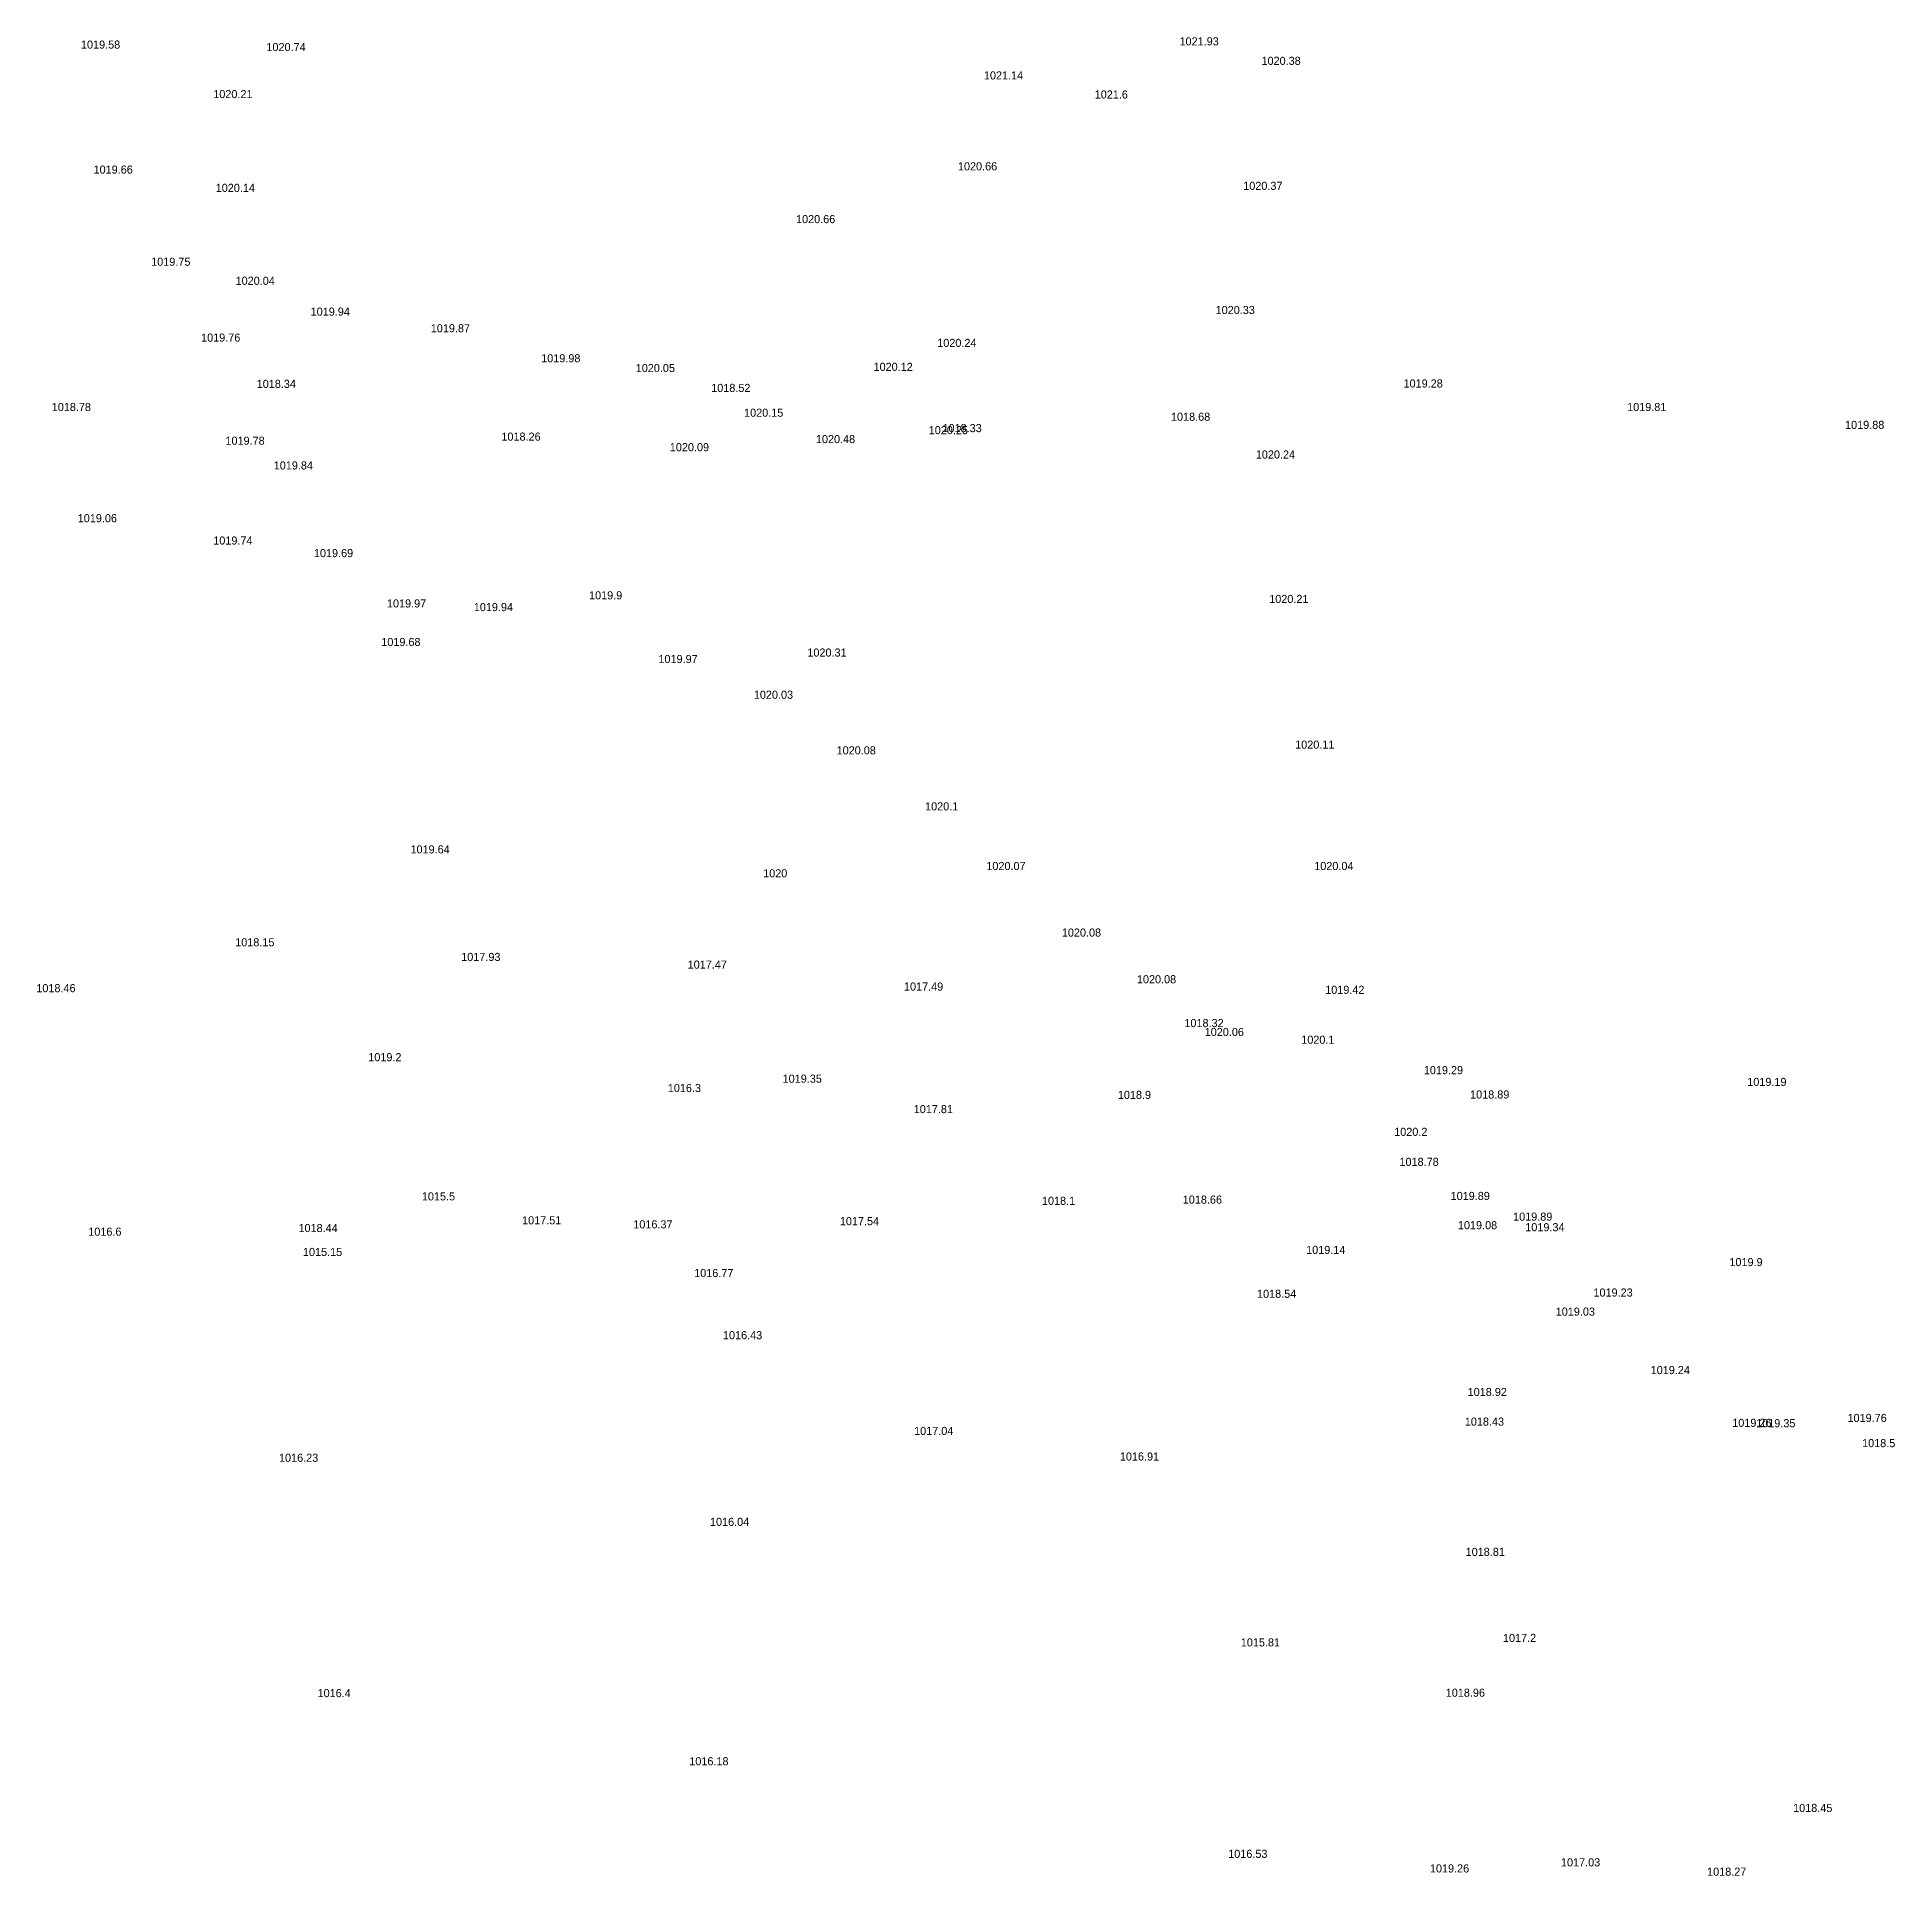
# Model space of a CAD drawing. Header units: inches. Extents: x 628884 to 629912, y 4519174 to 4520145.
# Drawn here: x 629149.52 to 629195.3, y 4519746.22 to 4519791.52 of the extents above; entities that cross this region are included whole.
import ezdxf

# ---------------------------------------------------------------- set-up
doc = ezdxf.new("R2010")
doc.units = ezdxf.units.IN
doc.header["$MEASUREMENT"] = 0

msp = doc.modelspace()

# ---------------------------------------------------------------- texts
for s, p in [('1019.58', (629150.6, 4519791.24, 1019.58)), ('1020.74', (629155.17, 4519791.18, 1020.74)), ('1021.93', (629177.67, 4519791.32, 1021.93)), ('1020.38', (629179.69, 4519790.84, 1020.38)), ('1021.14', (629172.85, 4519790.48, 1021.14)), ('1020.21', (629153.86, 4519790.02, 1020.21)), ('1021.6', (629175.58, 4519790.01, 1021.6)), ('1019.66', (629150.91, 4519788.16, 1019.66)), ('1020.66', (629172.21, 4519788.24, 1020.66)), ('1020.14', (629153.92, 4519787.71, 1020.14)), ('1020.37', (629179.24, 4519787.76, 1020.37)), ('1020.66', (629168.22, 4519786.94, 1020.66)), ('1019.75', (629152.33, 4519785.89, 1019.75)), ('1020.04', (629154.41, 4519785.42, 1020.04)), ('1019.94', (629156.26, 4519784.66, 1019.94)), ('1020.33', (629178.56, 4519784.7, 1020.33)), ('1019.87', (629159.22, 4519784.25, 1019.87)), ('1019.76', (629153.56, 4519784.02, 1019.76)), ('1020.24', (629171.7, 4519783.89, 1020.24)), ('1019.98', (629161.94, 4519783.51, 1019.98)), ('1020.12', (629170.13, 4519783.3, 1020.12)), ('1018.34', (629154.93, 4519782.88, 1018.34)), ('1020.05', (629164.27, 4519783.27, 1020.05)), ('1019.28', (629183.19, 4519782.89, 1019.28)), ('1018.52', (629166.13, 4519782.78, 1018.52)), ('1018.78', (629149.88, 4519782.31, 1018.78)), ('1020.15', (629166.94, 4519782.17, 1020.15)), ('1018.68', (629177.46, 4519782.07, 1018.68)), ('1019.81', (629188.7, 4519782.31, 1019.81)), ('1019.78', (629154.16, 4519781.48, 1019.78)), ('1018.26', (629160.96, 4519781.58, 1018.26)), ('1020.48', (629168.71, 4519781.52, 1020.48)), ('1020.25', (629171.49, 4519781.74, 1020.25)), ('1018.33', (629171.83, 4519781.79, 1018.33)), ('1019.88', (629194.07, 4519781.87, 1019.88)), ('1020.09', (629165.11, 4519781.32, 1020.09)), ('1020.24', (629179.55, 4519781.14, 1020.24)), ('1019.84', (629155.35, 4519780.87, 1019.84)), ('1019.06', (629150.52, 4519779.57, 1019.06)), ('1019.74', (629153.86, 4519779.02, 1019.74)), ('1019.69', (629156.34, 4519778.71, 1019.69)), ('1019.97', (629158.14, 4519777.47, 1019.97)), ('1019.94', (629160.28, 4519777.38, 1019.94)), ('1019.9', (629163.12, 4519777.67, 1019.9)), ('1020.21', (629179.88, 4519777.58, 1020.21)), ('1019.68', (629158, 4519776.52, 1019.68)), ('1019.97', (629164.83, 4519776.1, 1019.97)), ('1020.31', (629168.5, 4519776.26, 1020.31)), ('1020.03', (629167.18, 4519775.22, 1020.03)), ('1020.08', (629169.22, 4519773.85, 1020.08)), ('1020.11', (629180.52, 4519773.99, 1020.11)), ('1020.1', (629171.4, 4519772.47, 1020.1)), ('1019.64', (629158.72, 4519771.41, 1019.64)), ('1020.07', (629172.91, 4519771, 1020.07)), ('1020.04', (629180.99, 4519771, 1020.04)), ('1020', (629167.41, 4519770.82, 1020)), ('1018.15', (629154.4, 4519769.12, 1018.15)), ('1020.08', (629174.77, 4519769.36, 1020.08)), ('1017.93', (629159.97, 4519768.76, 1017.93)), ('1017.47', (629165.55, 4519768.57, 1017.47)), ('1020.08', (629176.62, 4519768.21, 1020.08)), ('1018.46', (629149.5, 4519767.99, 1018.46)), ('1017.49', (629170.88, 4519768.03, 1017.49)), ('1019.42', (629181.26, 4519767.95, 1019.42)), ('1018.32', (629177.79, 4519767.13, 1018.32)), ('1020.06', (629178.29, 4519766.91, 1020.06)), ('1020.1', (629180.67, 4519766.72, 1020.1)), ('1019.2', (629157.68, 4519766.29, 1019.2)), ('1019.29', (629183.69, 4519765.97, 1019.29)), ('1016.3', (629165.06, 4519765.53, 1016.3)), ('1019.35', (629167.89, 4519765.76, 1019.35)), ('1019.19', (629191.66, 4519765.68, 1019.19)), ('1017.81', (629171.12, 4519765.01, 1017.81)), ('1018.9', (629176.15, 4519765.36, 1018.9)), ('1018.89', (629184.83, 4519765.37, 1018.89)), ('1020.2', (629182.96, 4519764.45, 1020.2)), ('1018.78', (629183.09, 4519763.71, 1018.78)), ('1015.5', (629159, 4519762.86, 1015.5)), ('1018.1', (629174.28, 4519762.75, 1018.1)), ('1018.66', (629177.75, 4519762.78, 1018.66)), ('1019.89', (629184.35, 4519762.87, 1019.89)), ('1017.51', (629161.47, 4519762.27, 1017.51)), ('1017.54', (629169.3, 4519762.25, 1017.54)), ('1019.89', (629185.89, 4519762.36, 1019.89)), ('1016.6', (629150.78, 4519761.99, 1016.6)), ('1018.44', (629155.96, 4519762.08, 1018.44)), ('1016.37', (629164.21, 4519762.17, 1016.37)), ('1019.08', (629184.53, 4519762.15, 1019.08)), ('1019.34', (629186.19, 4519762.1, 1019.34)), ('1015.15', (629156.07, 4519761.49, 1015.15)), ('1019.14', (629180.79, 4519761.54, 1019.14)), ('1016.77', (629165.71, 4519760.97, 1016.77)), ('1019.9', (629191.22, 4519761.24, 1019.9)), ('1018.54', (629179.58, 4519760.46, 1018.54)), ('1019.23', (629187.87, 4519760.49, 1019.23)), ('1019.03', (629186.94, 4519760.02, 1019.03)), ('1016.43', (629166.42, 4519759.44, 1016.43)), ('1019.24', (629189.28, 4519758.58, 1019.24)), ('1018.92', (629184.77, 4519758.04, 1018.92)), ('1018.43', (629184.7, 4519757.31, 1018.43)), ('1019.26', (629191.29, 4519757.28, 1019.26)), ('1019.35', (629191.88, 4519757.27, 1019.35)), ('1019.76', (629194.13, 4519757.4, 1019.76)), ('1017.04', (629171.13, 4519757.08, 1017.04)), ('1018.5', (629194.49, 4519756.78, 1018.5)), ('1016.23', (629155.48, 4519756.42, 1016.23)), ('1016.91', (629176.2, 4519756.45, 1016.91)), ('1016.04', (629166.1, 4519754.84, 1016.04)), ('1018.81', (629184.72, 4519754.1, 1018.81)), ('1015.81', (629179.18, 4519751.87, 1015.81)), ('1017.2', (629185.64, 4519751.98, 1017.2)), ('1016.4', (629156.43, 4519750.62, 1016.4)), ('1018.96', (629184.23, 4519750.63, 1018.96)), ('1016.18', (629165.59, 4519748.94, 1016.18)), ('1018.45', (629192.79, 4519747.79, 1018.45)), ('1016.53', (629178.87, 4519746.66, 1016.53)), ('1019.26', (629183.84, 4519746.3, 1019.26)), ('1017.03', (629187.07, 4519746.45, 1017.03)), ('1018.27', (629190.67, 4519746.22, 1018.27))]:
    msp.add_text(s, height=0.2).set_placement(p)

doc.saveas('drawing.dxf')
